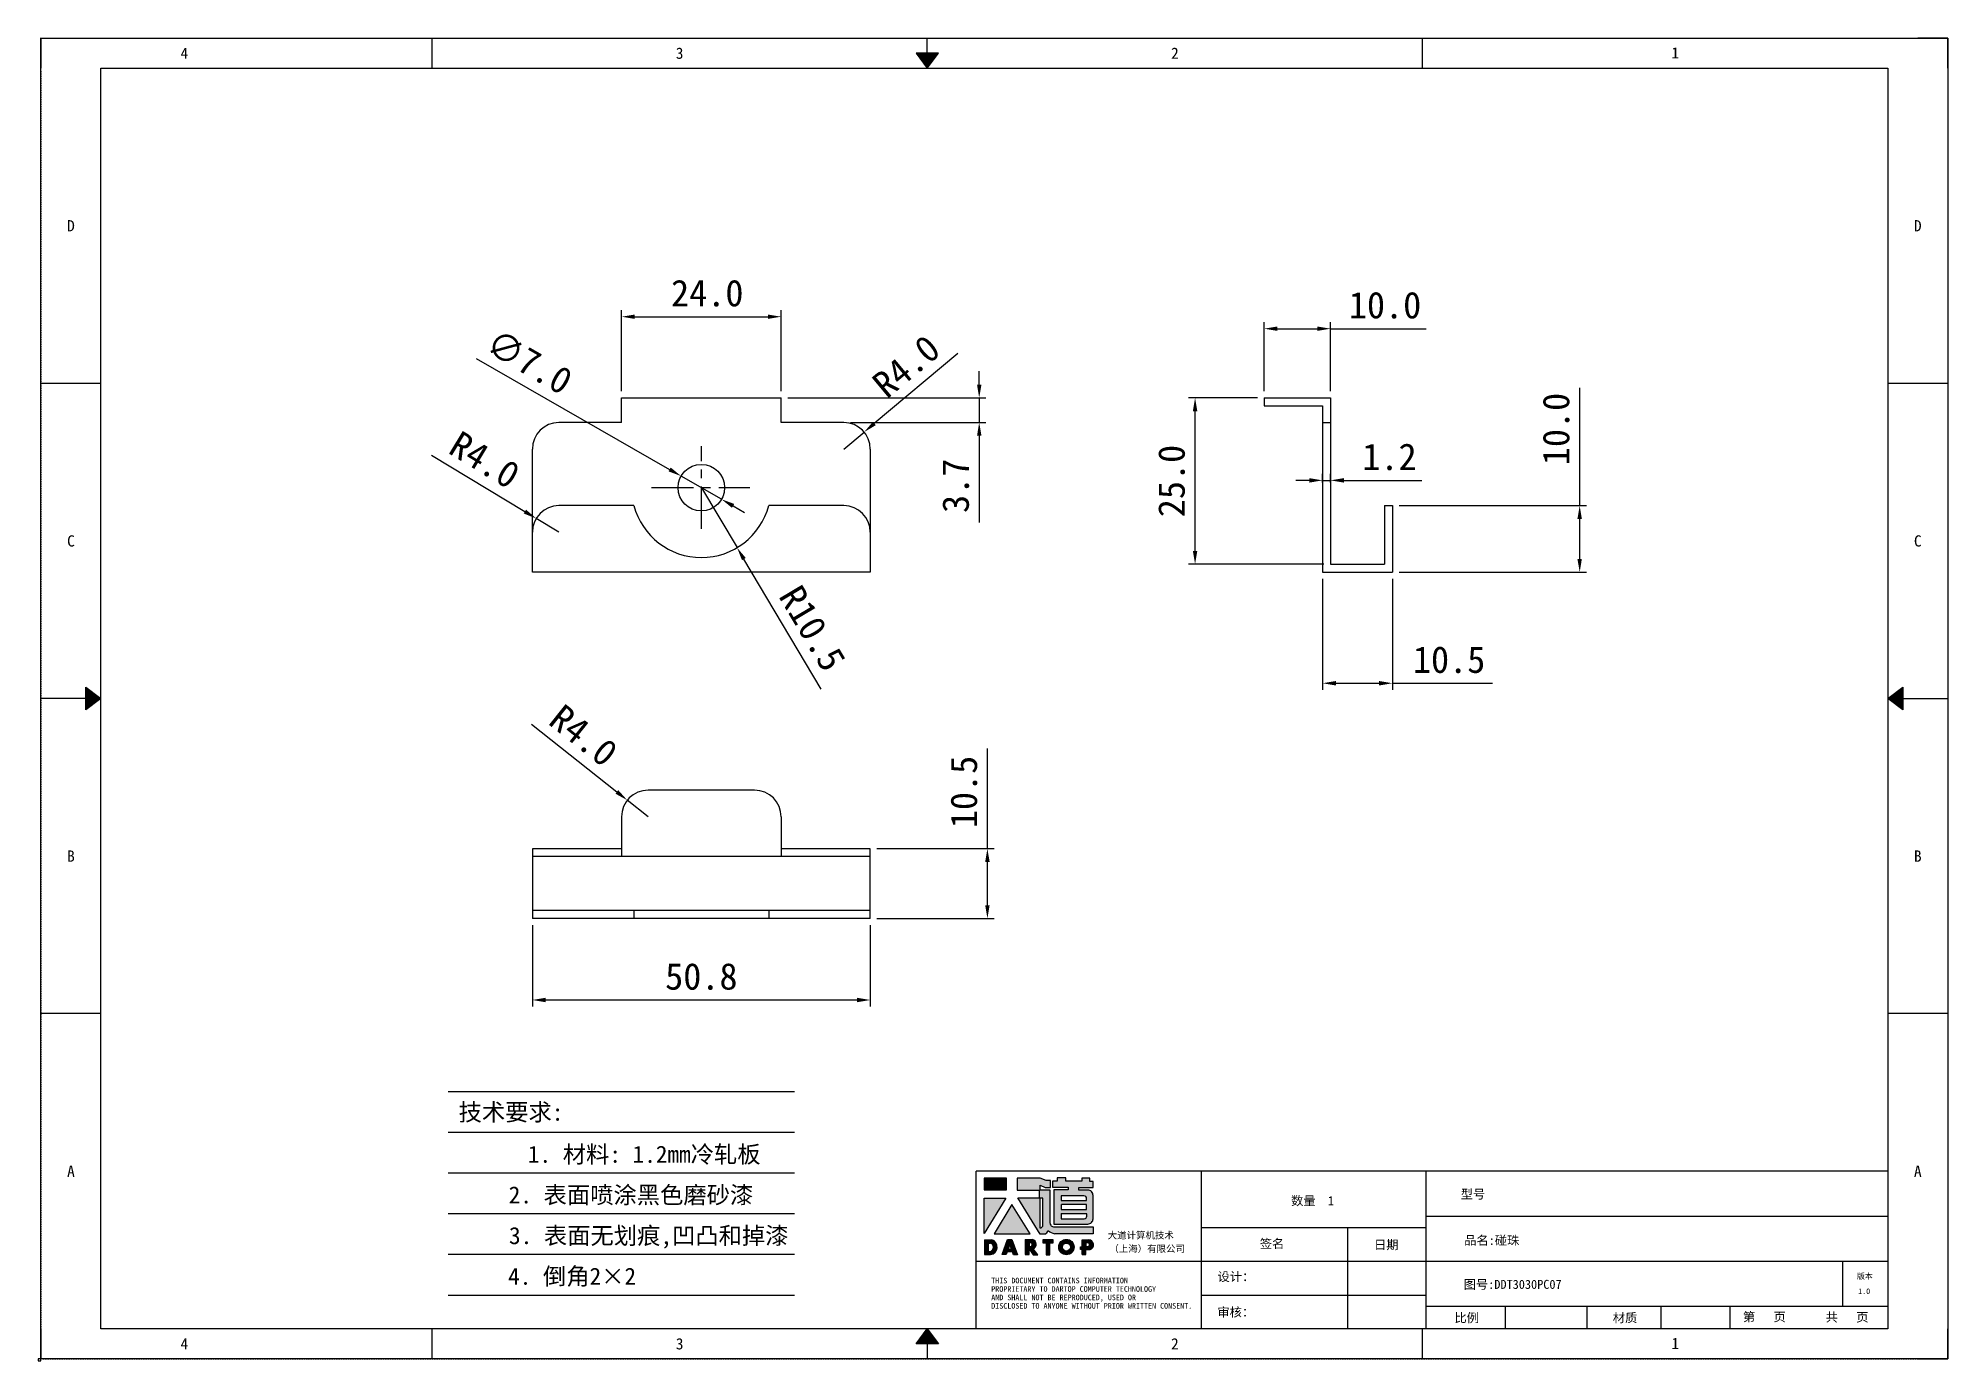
# Model space of a CAD drawing. Header units: millimetres. Extents: x 12436 to 30221, y 8547 to 23793.
# Drawn here: x 20182.1 to 20469.2, y 12287.6 to 12486.5 of the extents above; entities that cross this region are included whole.
import ezdxf
from ezdxf.enums import TextEntityAlignment as Align

# ---------------------------------------------------------------- set-up
doc = ezdxf.new("R2010")
doc.units = ezdxf.units.MM
doc.header["$PDSIZE"] = -1
doc.linetypes.add('CENTER', pattern=[10.16, 6.35, -1.27, 1.27, -1.27])
doc.linetypes.add('DOT', pattern=[0.25, 0, -0.25])
for name, color, linetype in [('4', 7, 'Continuous'), ('print', 30, 'Continuous'), ('点画线', 1, 'CENTER')]:
    doc.layers.add(name, color=color, linetype=linetype)
doc.styles.add('Dartop', font='SIMFANG.TTF')
doc.styles.add('HZ', font='SimSun.ttf')
doc.styles.add('hzHT', font='SIMHEI.TTF')
doc.dimstyles.new('副本 (2) (2) ISO-25', dxfattribs={"dimtxt": 4, "dimasz": 2, "dimexe": 1, "dimexo": 1, "dimgap": 1.524, "dimtad": 1, "dimdec": 1, "dimzin": 0, "dimdsep": 46, "dimtxsty": 'Standard', "dimcen": 2.5, "dimclrd": 4, "dimclre": 4, "dimclrt": 4, "dimadec": 0, "dimazin": 0, "dimtfac": 1, "dimtdec": 1, "dimtmove": 0, "dimatfit": 3, "dimfxl": 1, "dimtzin": 0, "dimarcsym": 0})

msp = doc.modelspace()

# ---------------------------------------------------------------- texts
at = {"color": 0}
for s, height, style, p in [('4', 1.692, 'Dartop', (20204.074, 12484.228)), ('3', 1.692, 'Dartop', (20278.527, 12484.228)), ('2', 1.692, 'Dartop', (20352.979, 12484.228)), ('1', 1.692, 'Dartop', (20428.202, 12484.282)), ('D', 1.692, 'Dartop', (20187.022, 12458.283)), ('D', 1.692, 'Dartop', (20464.657, 12458.283)), ('C', 1.692, 'Dartop', (20187.022, 12410.904)), ('C', 1.692, 'Dartop', (20464.657, 12410.904)), ('B', 1.692, 'Dartop', (20187.022, 12363.525)), ('B', 1.692, 'Dartop', (20464.657, 12363.525)), ('A', 1.692, 'Dartop', (20187.022, 12316.146)), ('A', 1.692, 'Dartop', (20464.657, 12316.146)), ('数量  1', 1.3537, 'hzHT', (20373.666, 12311.709)), ('型号', 1.3537, 'hzHT', (20397.792, 12312.703)), ('签名', 1.3537, 'hzHT', (20367.585, 12305.258)), ('日期', 1.3537, 'hzHT', (20384.762, 12305.091)), ('品名:碰珠', 1.3537, 'hzHT', (20400.615, 12305.754)), ('图号:DDT3030PC07', 1.35368, 'hzHT', (20403.749, 12299.137)), ('版本', 0.846, 'hzHT', (20456.696, 12300.364)), ('1.0', 0.846, 'Dartop', (20456.594, 12298.102)), ('比例', 1.3537, 'hzHT', (20396.848, 12294.114)), ('材质', 1.3537, 'hzHT', (20420.648, 12294.114)), ('第   页', 1.3537, 'hzHT', (20441.589, 12294.254)), ('共   页', 1.3537, 'hzHT', (20454.023, 12294.205)), ('4', 1.692, 'Dartop', (20204.074, 12290.201)), ('3', 1.692, 'Dartop', (20278.527, 12290.201)), ('2', 1.692, 'Dartop', (20352.979, 12290.201)), ('1', 1.692, 'Dartop', (20428.202, 12290.255))]:
    msp.add_text(s, height=height, dxfattribs=dict(at, style=style)).set_placement(p, align=Align.MIDDLE_CENTER)
at = {"style": 'HZ'}
for s, height, p in [('技术要求:', 2.5684, (20253.173, 12325.026)), ('     1. 材料: 1.2mm冷轧板', 2.56838, (20268.838, 12318.699)), ('    2. 表面喷涂黑色磨砂漆', 2.56838, (20267.718, 12312.584)), ('3. 表面无划痕,凹凸和掉漆', 2.56838, (20273.885, 12306.469)), ('4. 倒角2×2         ', 2.56838, (20270.217, 12300.354))]:
    msp.add_text(s, height=height, dxfattribs=at).set_placement(p, align=Align.MIDDLE_CENTER)
at = {"color": 0, "style": 'hzHT'}
for s, height, p in [('设计：', 1.3537, (20359.385, 12299.618)), ('THIS DOCUMENT CONTAINS INFORMATION', 0.84605, (20325.369, 12299.285)), ('PROPRIETARY TO DARTOP COMPUTER TECHNOLOGY', 0.84605, (20325.369, 12298.016)), ('AND SHALL NOT BE REPRODUCED, USED OR', 0.84605, (20325.369, 12296.747)), ('DISCLOSED TO ANYONE WITHOUT PRIOR WRITTEN CONSENT.', 0.84605, (20325.369, 12295.478)), ('审核：', 1.3537, (20359.365, 12294.287))]:
    msp.add_text(s, height=height, dxfattribs=at).set_placement(p)
at = {"layer": '4', "color": 0, "style": 'hzHT'}
for s, p in [('大道计算机技术', (20342.868, 12306.005)), ('（上海）有限公司', (20343.123, 12303.981))]:
    msp.add_text(s, height=1.0153, dxfattribs=at).set_placement(p)

# ---------------------------------------------------------------- blocks, each defined once
blk = doc.blocks.new('*U415')
at = {"color": 254, "linetype": 'Continuous', "extrusion": (0, 0, -1)}
for points in [[(-17, 0.333), (-16.812, 0.25), (-17, 0.5)], [(-17, 0.333), (-17.188, 0.25), (-16.812, 0.25)], [(-17, 0.333), (-17, 0.5), (-17.188, 0.25)]]:
    blk.add_solid(points, dxfattribs=at)
blk = doc.blocks.new('*U414')
at = {"color": 254, "linetype": 'Continuous', "extrusion": (0, 0, -1)}
for points in [[(-33.167, 11), (-33, 11), (-33.25, 11.188)], [(-33.167, 11), (-33.25, 11.188), (-33.25, 10.812)], [(-33.167, 11), (-33.25, 10.812), (-33, 11)]]:
    blk.add_solid(points, dxfattribs=at)
blk = doc.blocks.new('*U416')
at = {"color": 254, "linetype": 'Continuous'}
for points in [[(17, 21.667), (17.188, 21.75), (16.812, 21.75)], [(17, 21.667), (16.812, 21.75), (17, 21.5)], [(17, 21.667), (17, 21.5), (17.188, 21.75)]]:
    blk.add_solid(points, dxfattribs=at)
blk = doc.blocks.new('*U413')
at = {"color": 254, "linetype": 'Continuous', "extrusion": (0, 0, -1)}
for points in [[(-0.833, 11), (-0.75, 10.812), (-0.75, 11.188)], [(-0.833, 11), (-0.75, 11.188), (-1, 11)], [(-0.833, 11), (-1, 11), (-0.75, 10.812)]]:
    blk.add_solid(points, dxfattribs=at)
blk = doc.blocks.new('dadao')
for p, q in [((48, 19.2), (44.9, 10.4)), ((44.9, 10.4), (51.2, 10.4)), ((51.2, 10.4), (48, 19.2))]:
    blk.add_line(p, q)
for points in [[(41.8, 121.6), (41.8, 143.7), (-0.4, 143.7), (-0.4, 121.6), (41.8, 121.6)], [(104.8, 122), (104.8, 130.3), (114.1, 126.3), (124.2, 126.3), (124.2, 139.6), (115.9, 139.6), (105.1, 143.9), (61.5, 143.9)], [(61.7, 144), (61.7, 121.3), (103.9, 121.3)], [(113.4, 38.7), (105.1, 38.7), (63, 106.5), (103.9, 106.5), (103.9, 120.9), (103.9, 121.3)], [(109.7, 53.6), (109.7, 106.2), (104.3, 106.2), (104.3, 50.4), (106.6, 50.4)], [(144.6, 94.4), (144.6, 84.8), (192, 84.8), (192, 94.1), (144.9, 94.1)], [(120.2, 45), (119.5, 45), (119.5, 44.6)], [(0, 28), (0, 0), (11.8, 0)], [(0.1, 28), (14, 28)], [(7.1, 21.8), (7.1, 6.1), (12, 6.1)], [(7.1, 21.8), (11.4, 21.8)], [(76.8, 28.2), (76.8, 0), (84.1, 0), (84.1, 11.1), (91.6, -0.1), (100.3, -0.1), (91.7, 11.1)], [(76.8, 28.2), (90.6, 28.2)], [(84, 22.7), (84, 15.3), (87.2, 15.3)], [(84, 22.7), (87.3, 22.7)], [(183.7, 0), (183.7, 9.6), (180.6, 9.6), (180.6, 14.9), (183.8, 14.9), (183.8, 28.1), (196.1, 28.1), (196.5, 28.1)], [(183.7, 0), (190.9, 0), (190.9, 9.6), (198.8, 9.6)], [(194.9, 22.3), (190.8, 22.3), (190.8, 15), (194.4, 15)]]:
    blk.add_lwpolyline(points)
blk.add_lwpolyline([(137.1, 144.2), (137.1, 137.9), (128.3, 137.9), (128.3, 126.5), (157.3, 126.5), (157.3, 121.5), (130.3, 121.5), (130.3, 57.5), (194.4, 57.5, 0.414214), (204.4, 67.5), (204.4, 111.3, 0.414214), (194.4, 121.3), (177.5, 121.3), (177.5, 126.3), (204.7, 126.3), (204.7, 137.7), (198.2, 137.7), (198.2, 143.9), (183.3, 143.9), (183.3, 138), (153, 138), (153, 144.2), (137.1, 144.2)], format="xyb", close=True)
for points in [[(104.8, 122), (123.4, 122), (123.4, 60, 0.414214), (131.4, 52), (204.8, 52), (204.8, 39.1), (131.7, 39.1)], [(144.3, 110.8), (144.3, 101.8), (192.3, 101.8), (192.3, 105.5, 0.414214), (187.3, 110.5), (144.3, 110.5)], [(144.6, 77), (144.6, 67.5), (187.6, 67.5, 0.414214), (192.6, 72.5), (192.6, 76.4), (144.6, 76.4)]]:
    blk.add_lwpolyline(points, format="xyb")
for points in [[(-0.3, 106.2), (40.4, 106.2), (-0.3, 39.7), (-0.3, 106.2)], [(51.7, 94.1), (18.4, 39.3), (86.2, 39.3)], [(43.8, 28.2), (51.8, 28.2), (62.6, -0.1), (55, -0.1), (53.2, 5), (42.9, 5), (41.1, 0), (33.6, 0)], [(110, 28.1), (110, 21.9), (116, 21.9), (116, -0.1), (123.2, -0.1), (123.2, 22), (129.2, 22), (129.2, 28.1), (110, 28.1)]]:
    blk.add_lwpolyline(points, close=True)
for radius in [14.5, 7.44]:
    blk.add_circle((154.2, 14.2), radius)
for centre, radius, start, end in [((99.2, 60.7), 12.6, 305.6399, 325.969), ((111.6, 46.7), 8.19, 282.9811, 347.6627), ((136, 61.7), 22.9, 226.7358, 259.3209), ((8.5, 13.9), 8.49, 294.2143, 69.7177), ((9.6, 14.2), 14.4, 278.6604, 72.3203), ((86.4, 19), 3.8, 282.527, 76.7196), ((88.6, 19.4), 8.95, 290.6073, 77.2124), ((193.7, 18.7), 3.8, 280.9891, 72.5513), ((195.7, 18.6), 9.51, 288.8959, 85.2442)]:
    blk.add_arc(centre, radius, start, end)
blk = doc.blocks.new('*D449')
at = {"color": 4, "lineweight": -2}
for p, q in [((20366.38, 12433.41), (20366.38, 12443.81)), ((20368.38, 12442.81), (20374.38, 12442.81)), ((20376.38, 12433.41), (20376.38, 12443.81)), ((20376.38, 12442.81), (20390.76, 12442.81))]:
    blk.add_line(p, q, dxfattribs=at)
at = {"color": 4}
for points in [[(20368.38, 12443.14), (20368.38, 12442.48), (20366.38, 12442.81)], [(20374.38, 12443.14), (20374.38, 12442.48), (20376.38, 12442.81)]]:
    blk.add_solid(points, dxfattribs=at)
at = {"layer": 'Defpoints', "color": 0}
for p in [(20376.38, 12442.81), (20366.38, 12432.41), (20376.38, 12432.41)]:
    blk.add_point(p, dxfattribs=at)
at = {"color": 4, "insert": (20384.57, 12446.33), "char_height": 4, "attachment_point": 5}
blk.add_mtext('10.0', dxfattribs=at)
blk = doc.blocks.new('*D450')
at = {"color": 4, "lineweight": -2}
for p, q in [((20365.38, 12432.41), (20355.01, 12432.41)), ((20356.01, 12409.41), (20356.01, 12430.41)), ((20375.38, 12407.41), (20355.01, 12407.41))]:
    blk.add_line(p, q, dxfattribs=at)
at = {"color": 4}
for points in [[(20355.68, 12430.41), (20356.35, 12430.41), (20356.01, 12432.41)], [(20355.68, 12409.41), (20356.35, 12409.41), (20356.01, 12407.41)]]:
    blk.add_solid(points, dxfattribs=at)
at = {"layer": 'Defpoints', "color": 0}
for p in [(20356.01, 12432.41), (20366.38, 12432.41), (20376.38, 12407.41)]:
    blk.add_point(p, dxfattribs=at)
at = {"color": 4, "insert": (20352.49, 12419.91), "char_height": 4, "attachment_point": 5, "rotation": 90}
blk.add_mtext('25.0', dxfattribs=at)
blk = doc.blocks.new('*D451')
at = {"color": 4, "lineweight": -2}
for p, q in [((20413.83, 12416.21), (20413.83, 12433.93)), ((20386.68, 12416.21), (20414.83, 12416.21)), ((20413.83, 12408.21), (20413.83, 12414.21)), ((20386.68, 12406.21), (20414.83, 12406.21))]:
    blk.add_line(p, q, dxfattribs=at)
at = {"color": 4}
for points in [[(20413.49, 12414.21), (20414.16, 12414.21), (20413.83, 12416.21)], [(20413.49, 12408.21), (20414.16, 12408.21), (20413.83, 12406.21)]]:
    blk.add_solid(points, dxfattribs=at)
at = {"layer": 'Defpoints', "color": 0}
for p in [(20385.68, 12416.21), (20413.83, 12416.21), (20385.68, 12406.21)]:
    blk.add_point(p, dxfattribs=at)
at = {"color": 4, "insert": (20410.3, 12427.73), "char_height": 4, "attachment_point": 5, "rotation": 90}
blk.add_mtext('10.0', dxfattribs=at)
blk = doc.blocks.new('*D452')
at = {"color": 4, "lineweight": -2}
for p, q in [((20375.18, 12405.21), (20375.18, 12388.51)), ((20385.68, 12405.21), (20385.68, 12388.51)), ((20377.18, 12389.51), (20383.68, 12389.51)), ((20385.68, 12389.51), (20400.73, 12389.51))]:
    blk.add_line(p, q, dxfattribs=at)
at = {"color": 4}
for points in [[(20377.18, 12389.84), (20377.18, 12389.17), (20375.18, 12389.51)], [(20383.68, 12389.84), (20383.68, 12389.17), (20385.68, 12389.51)]]:
    blk.add_solid(points, dxfattribs=at)
at = {"layer": 'Defpoints', "color": 0}
for p in [(20375.18, 12406.21), (20385.68, 12406.21), (20385.68, 12389.51)]:
    blk.add_point(p, dxfattribs=at)
at = {"color": 4, "insert": (20394.2, 12393.03), "char_height": 4, "attachment_point": 5}
blk.add_mtext('10.5', dxfattribs=at)
blk = doc.blocks.new('*D453')
at = {"color": 4, "lineweight": -2}
for p, q in [((20373.18, 12420.01), (20371.18, 12420.01)), ((20375.18, 12419.71), (20375.18, 12421.01)), ((20375.18, 12420.01), (20376.38, 12420.01)), ((20376.38, 12419.71), (20376.38, 12421.01)), ((20378.38, 12420.01), (20390.09, 12420.01))]:
    blk.add_line(p, q, dxfattribs=at)
at = {"color": 4}
for points in [[(20373.18, 12420.34), (20373.18, 12419.67), (20375.18, 12420.01)], [(20378.38, 12420.34), (20378.38, 12419.67), (20376.38, 12420.01)]]:
    blk.add_solid(points, dxfattribs=at)
at = {"layer": 'Defpoints', "color": 0}
for p in [(20376.38, 12420.01), (20375.18, 12418.71), (20376.38, 12418.71)]:
    blk.add_point(p, dxfattribs=at)
at = {"color": 4, "insert": (20385.24, 12423.53), "char_height": 4, "attachment_point": 5}
blk.add_mtext('1.2', dxfattribs=at)
blk = doc.blocks.new('*D454')
at = {"color": 4, "lineweight": -2}
for p, q in [((20247.93, 12438.34), (20277.02, 12421.65)), ((20284.82, 12417.17), (20278.75, 12420.65)), ((20286.56, 12416.17), (20288.29, 12415.18))]:
    blk.add_line(p, q, dxfattribs=at)
at = {"color": 4}
for points in [[(20277.18, 12421.94), (20276.85, 12421.36), (20278.75, 12420.65)], [(20286.73, 12416.46), (20286.39, 12415.88), (20284.82, 12417.17)]]:
    blk.add_solid(points, dxfattribs=at)
at = {"layer": 'Defpoints', "color": 0}
for p in [(20278.75, 12420.65), (20284.82, 12417.17)]:
    blk.add_point(p, dxfattribs=at)
at = {"color": 4, "insert": (20255.92, 12437.82), "char_height": 4, "attachment_point": 5, "rotation": 330.1554}
blk.add_mtext('∅7.0', dxfattribs=at)
blk = doc.blocks.new('*D455')
at = {"color": 4, "lineweight": -2}
for p, q in [((20320.37, 12439.06), (20307.79, 12428.56)), ((20303.19, 12424.71), (20306.26, 12427.27))]:
    blk.add_line(p, q, dxfattribs=at)
at = {"color": 4}
blk.add_solid([(20307.58, 12428.81), (20308.01, 12428.3), (20306.26, 12427.27)], dxfattribs=at)
at = {"layer": 'Defpoints', "color": 0}
for p in [(20303.19, 12424.71), (20306.26, 12427.27)]:
    blk.add_point(p, dxfattribs=at)
at = {"color": 4, "insert": (20312.59, 12437.15), "char_height": 4, "attachment_point": 5, "rotation": 39.8656}
blk.add_mtext('R4.0', dxfattribs=at)
blk = doc.blocks.new('*D456')
at = {"color": 4, "lineweight": -2}
for p, q in [((20241.23, 12423.78), (20255.25, 12415.31)), ((20260.39, 12412.21), (20256.97, 12414.28))]:
    blk.add_line(p, q, dxfattribs=at)
at = {"color": 4}
blk.add_solid([(20255.43, 12415.6), (20255.08, 12415.03), (20256.97, 12414.28)], dxfattribs=at)
at = {"layer": 'Defpoints', "color": 0}
for p in [(20256.97, 12414.28), (20260.39, 12412.21)]:
    blk.add_point(p, dxfattribs=at)
at = {"color": 4, "insert": (20249.21, 12423.08), "char_height": 4, "attachment_point": 5, "rotation": 328.861}
blk.add_mtext('R4.0', dxfattribs=at)
blk = doc.blocks.new('*D457')
at = {"color": 4, "lineweight": -2}
for p, q in [((20281.79, 12418.91), (20287.16, 12409.89)), ((20299.81, 12388.63), (20288.18, 12408.17))]:
    blk.add_line(p, q, dxfattribs=at)
at = {"color": 4}
blk.add_solid([(20288.47, 12408.34), (20287.9, 12408), (20287.16, 12409.89)], dxfattribs=at)
at = {"layer": 'Defpoints', "color": 0}
for p in [(20281.79, 12418.91), (20287.16, 12409.89)]:
    blk.add_point(p, dxfattribs=at)
at = {"color": 4, "insert": (20298.48, 12397.76), "char_height": 4, "attachment_point": 5, "rotation": 300.7633}
blk.add_mtext('R10.5', dxfattribs=at)
blk = doc.blocks.new('*D458')
at = {"color": 4, "lineweight": -2}
for p, q in [((20269.79, 12433.41), (20269.79, 12445.61)), ((20271.79, 12444.61), (20291.79, 12444.61)), ((20293.79, 12433.41), (20293.79, 12445.61))]:
    blk.add_line(p, q, dxfattribs=at)
at = {"color": 4}
for points in [[(20271.79, 12444.94), (20271.79, 12444.28), (20269.79, 12444.61)], [(20291.79, 12444.94), (20291.79, 12444.28), (20293.79, 12444.61)]]:
    blk.add_solid(points, dxfattribs=at)
at = {"layer": 'Defpoints', "color": 0}
for p in [(20293.79, 12444.61), (20269.79, 12432.41), (20293.79, 12432.41)]:
    blk.add_point(p, dxfattribs=at)
at = {"color": 4, "insert": (20282.68, 12448.14), "char_height": 4, "attachment_point": 5}
blk.add_mtext('24.0', dxfattribs=at)
blk = doc.blocks.new('*D459')
at = {"color": 4, "lineweight": -2}
for p, q in [((20256.39, 12353.14), (20256.39, 12340.89)), ((20307.19, 12353.14), (20307.19, 12340.89)), ((20258.39, 12341.89), (20305.19, 12341.89))]:
    blk.add_line(p, q, dxfattribs=at)
at = {"color": 4}
for points in [[(20258.39, 12342.22), (20258.39, 12341.55), (20256.39, 12341.89)], [(20305.19, 12342.22), (20305.19, 12341.55), (20307.19, 12341.89)]]:
    blk.add_solid(points, dxfattribs=at)
at = {"layer": 'Defpoints', "color": 0}
for p in [(20256.39, 12354.14), (20307.19, 12354.14), (20307.19, 12341.89)]:
    blk.add_point(p, dxfattribs=at)
at = {"color": 4, "insert": (20281.79, 12345.41), "char_height": 4, "attachment_point": 5}
blk.add_mtext('50.8', dxfattribs=at)
blk = doc.blocks.new('*D460')
at = {"color": 4, "lineweight": -2}
for p, q in [((20324.79, 12364.64), (20324.79, 12379.68)), ((20308.19, 12364.64), (20325.79, 12364.64)), ((20324.79, 12356.14), (20324.79, 12362.64)), ((20308.19, 12354.14), (20325.79, 12354.14))]:
    blk.add_line(p, q, dxfattribs=at)
at = {"color": 4}
for points in [[(20324.46, 12362.64), (20325.13, 12362.64), (20324.79, 12364.64)], [(20324.46, 12356.14), (20325.13, 12356.14), (20324.79, 12354.14)]]:
    blk.add_solid(points, dxfattribs=at)
at = {"layer": 'Defpoints', "color": 0}
for p in [(20307.19, 12364.64), (20324.79, 12364.64), (20307.19, 12354.14)]:
    blk.add_point(p, dxfattribs=at)
at = {"color": 4, "insert": (20321.27, 12373.16), "char_height": 4, "attachment_point": 5, "rotation": 90}
blk.add_mtext('10.5', dxfattribs=at)
blk = doc.blocks.new('*D461')
at = {"color": 4, "lineweight": -2}
for p, q in [((20256.26, 12383.35), (20269.09, 12373.16)), ((20273.79, 12369.44), (20270.66, 12371.92))]:
    blk.add_line(p, q, dxfattribs=at)
at = {"color": 4}
blk.add_solid([(20269.3, 12373.43), (20268.88, 12372.9), (20270.66, 12371.92)], dxfattribs=at)
at = {"layer": 'Defpoints', "color": 0}
for p in [(20270.66, 12371.92), (20273.79, 12369.44)]:
    blk.add_point(p, dxfattribs=at)
at = {"color": 4, "insert": (20264.08, 12381.64), "char_height": 4, "attachment_point": 5, "rotation": 321.5706}
blk.add_mtext('R4.0', dxfattribs=at)
blk = doc.blocks.new('*D462')
at = {"color": 4, "lineweight": -2}
for p, q in [((20323.56, 12434.41), (20323.56, 12436.41)), ((20294.79, 12432.41), (20324.56, 12432.41)), ((20323.56, 12432.41), (20323.56, 12428.71)), ((20304.19, 12428.71), (20324.56, 12428.71)), ((20323.56, 12426.71), (20323.56, 12413.66))]:
    blk.add_line(p, q, dxfattribs=at)
at = {"color": 4}
for points in [[(20323.23, 12434.41), (20323.9, 12434.41), (20323.56, 12432.41)], [(20323.23, 12426.71), (20323.9, 12426.71), (20323.56, 12428.71)]]:
    blk.add_solid(points, dxfattribs=at)
at = {"layer": 'Defpoints', "color": 0}
for p in [(20293.79, 12432.41), (20303.19, 12428.71), (20323.56, 12428.71)]:
    blk.add_point(p, dxfattribs=at)
at = {"color": 4, "insert": (20320.04, 12419.19), "char_height": 4, "attachment_point": 5, "rotation": 90}
blk.add_mtext('3.7', dxfattribs=at)

# ---------------------------------------------------------------- dimensions: what is measured, and where the dimension line sits
for base, p1, p2, picture, middle in [((20293.789, 12444.611), (20269.789, 12432.411), (20293.789, 12432.411), '*D458', (20282.68, 12444.611)), ((20385.679, 12389.506), (20375.179, 12406.211), (20385.679, 12406.211), '*D452', (20394.203, 12389.506))]:
    dim = msp.add_linear_dim(base=base, p1=p1, p2=p2, dimstyle='副本 (2) (2) ISO-25')
    dim.commit()
    dim.dimension.update_dxf_attribs({"geometry": picture, "text_midpoint": middle, "dimtype": 160})
for base, p1, p2, picture, middle in [((20376.379, 12442.808), (20366.379, 12432.411), (20376.379, 12432.411), '*D449', (20384.569, 12446.332)), ((20376.379, 12420.007), (20375.179, 12418.711), (20376.379, 12418.711), '*D453', (20385.236, 12423.531)), ((20307.189, 12341.887), (20256.389, 12354.135), (20307.189, 12354.135), '*D459', (20281.789, 12345.411))]:
    dim = msp.add_linear_dim(base=base, p1=p1, p2=p2, dimstyle='副本 (2) (2) ISO-25')
    dim.commit()
    dim.dimension.update_dxf_attribs({"geometry": picture, "text_midpoint": middle})
dim = msp.add_diameter_dim_2p(p1=(20284.825, 12417.169), p2=(20278.753, 12420.653), dimstyle='副本 (2) (2) ISO-25')
dim.commit()
dim.dimension.update_dxf_attribs({"geometry": '*D454', "text_midpoint": (20254.165, 12434.76), "dimtype": 163})
for center, mpoint, picture, middle in [((20303.189, 12424.711), (20306.259, 12427.275), '*D455', (20312.59, 12437.153)), ((20260.389, 12412.211), (20256.965, 12414.279), '*D456', (20249.209, 12423.082)), ((20273.789, 12369.435), (20270.656, 12371.922), '*D461', (20264.079, 12381.638))]:
    dim = msp.add_radius_dim(center=center, mpoint=mpoint, dimstyle='副本 (2) (2) ISO-25')
    dim.commit()
    dim.dimension.update_dxf_attribs({"geometry": picture, "text_midpoint": middle})
for base, p1, p2, picture, middle in [((20323.563, 12428.711), (20293.789, 12432.411), (20303.189, 12428.711), '*D462', (20320.039, 12419.187)), ((20324.794, 12364.635), (20307.189, 12354.135), (20307.189, 12364.635), '*D460', (20321.27, 12373.159))]:
    dim = msp.add_linear_dim(base=base, p1=p1, p2=p2, angle=90, dimstyle='副本 (2) (2) ISO-25')
    dim.commit()
    dim.dimension.update_dxf_attribs({"geometry": picture, "text_midpoint": middle})
for base, p1, p2, picture, middle in [((20413.825, 12416.211), (20385.679, 12406.211), (20385.679, 12416.211), '*D451', (20413.825, 12427.735)), ((20356.015, 12432.411), (20376.379, 12407.411), (20366.379, 12432.411), '*D450', (20356.015, 12419.911))]:
    dim = msp.add_linear_dim(base=base, p1=p1, p2=p2, angle=90, dimstyle='副本 (2) (2) ISO-25')
    dim.commit()
    dim.dimension.update_dxf_attribs({"geometry": picture, "text_midpoint": middle, "dimtype": 160})
dim = msp.add_radius_dim(center=(20281.789, 12418.911), mpoint=(20287.16, 12409.888), dimstyle='副本 (2) (2) ISO-25')
dim.commit()
dim.dimension.update_dxf_attribs({"geometry": '*D457', "text_midpoint": (20295.451, 12395.959), "dimtype": 164})

# ---------------------------------------------------------------- hatches: boundary and pattern name
for points in [[(20327.673, 12315.099), (20324.298, 12315.099), (20324.298, 12313.335), (20327.673, 12313.335)], [(20327.564, 12312.101), (20324.307, 12312.101), (20324.307, 12306.783)], [(20328.467, 12311.136), (20325.804, 12306.748), (20331.227, 12306.748)], [(20334.669, 12305.85), (20333.128, 12305.85), (20333.128, 12305.361), (20333.609, 12305.361), (20333.609, 12303.599), (20334.185, 12303.599), (20334.185, 12305.362), (20334.669, 12305.362)]]:
    msp.add_hatch(color=0).paths.add_polyline_path(points)
h = msp.add_hatch(color=0)
h.paths.add_polyline_path([(20332.717, 12314.027), (20333.462, 12313.705), (20334.267, 12313.705), (20334.267, 12314.771), (20333.603, 12314.771), (20332.737, 12315.113), (20329.268, 12315.113), (20329.268, 12313.31), (20332.643, 12313.31), (20332.643, 12313.274), (20332.643, 12312.122), (20329.37, 12312.122), (20332.737, 12306.703), (20333.403, 12306.703, 0.2793748), (20333.89, 12307.177), (20333.89, 12307.202), (20333.949, 12307.202, 0.1431454), (20334.867, 12306.735), (20340.717, 12306.735), (20340.717, 12307.762), (20334.842, 12307.762, -0.4142136), (20334.202, 12308.402), (20334.202, 12313.367), (20332.717, 12313.367)])
h.paths.add_polyline_path([(20332.677, 12312.099), (20333.106, 12312.098), (20333.106, 12307.893, -0.0889357), (20332.857, 12307.638), (20332.676, 12307.638)], flags=16)
h = msp.add_hatch(color=0)
h.paths.add_polyline_path([(20340.707, 12314.622), (20340.186, 12314.622), (20340.186, 12315.117), (20338.996, 12315.117), (20338.996, 12314.646), (20336.567, 12314.646), (20336.567, 12315.142), (20335.295, 12315.142), (20335.295, 12314.637), (20334.592, 12314.637), (20334.592, 12313.724), (20336.912, 12313.724), (20336.912, 12313.321), (20334.75, 12313.321), (20334.75, 12308.209), (20339.882, 12308.209, 0.4142136), (20340.682, 12309.009), (20340.682, 12312.51, 0.4142136), (20339.882, 12313.309), (20338.525, 12313.309), (20338.525, 12313.706), (20340.707, 12313.706)])
h.paths.add_polyline_path([(20339.315, 12312.443, -0.4142136), (20339.715, 12312.043), (20339.715, 12311.75), (20335.873, 12311.75), (20335.873, 12312.443)], flags=16)
h.paths.add_polyline_path([(20339.69, 12311.131), (20339.69, 12310.388), (20335.898, 12310.388), (20335.898, 12311.131)], flags=16)
h.paths.add_polyline_path([(20339.74, 12309.719), (20339.74, 12309.401, -0.4142136), (20339.34, 12309.001), (20335.898, 12309.001), (20335.898, 12309.719)], flags=16)
h = msp.add_hatch(color=0)
h.paths.add_polyline_path([(20325.448, 12305.842), (20324.331, 12305.842), (20324.331, 12303.606), (20325.272, 12303.606, 0.7930159)])
h.paths.add_polyline_path([(20325.289, 12304.095), (20324.898, 12304.095), (20324.898, 12305.352), (20325.245, 12305.352, -0.6713609)], flags=16)
h = msp.add_hatch(color=0)
h.paths.add_polyline_path([(20328.476, 12305.86), (20327.838, 12305.86), (20327.018, 12303.603), (20327.622, 12303.603), (20327.764, 12304.003), (20328.582, 12304.003), (20328.728, 12303.598), (20329.337, 12303.598)])
h.paths.add_polyline_path([(20328.426, 12304.434), (20327.919, 12304.434), (20328.168, 12305.143)], flags=16)
h = msp.add_hatch(color=0)
h.paths.add_polyline_path([(20331.576, 12305.858), (20330.476, 12305.858), (20330.476, 12303.602), (20331.057, 12303.602), (20331.057, 12304.497), (20331.654, 12303.594), (20332.356, 12303.594), (20331.669, 12304.491, 0.7440549)])
h.paths.add_polyline_path([(20331.052, 12304.83), (20331.052, 12305.423), (20331.312, 12305.423, -0.796809), (20331.308, 12304.83)], flags=16)
h = msp.add_hatch(color=0)
h.paths.add_polyline_path([(20335.507, 12304.738, 1), (20337.824, 12304.738, 1)])
h.paths.add_polyline_path([(20337.261, 12304.738, -1), (20336.07, 12304.738, -1)], flags=16)
h = msp.add_hatch(color=0)
h.paths.add_polyline_path([(20340.046, 12305.853), (20340.013, 12305.853), (20339.033, 12305.853), (20339.033, 12304.8), (20338.773, 12304.8), (20338.773, 12304.373), (20339.029, 12304.373), (20339.029, 12303.606), (20339.601, 12303.606), (20339.601, 12304.376), (20340.229, 12304.376, 0.8123038)])
h.paths.add_polyline_path([(20339.592, 12304.803), (20339.592, 12305.392), (20339.918, 12305.392, -0.7782134), (20339.885, 12304.803)], flags=16)

# ---------------------------------------------------------------- linework, layer by layer
at = {"color": 0, "linetype": 'DOT'}
for p, q in [((20182.51, 12486.484), (20464.657, 12486.484)), ((20182.51, 12292.457), (20182.51, 12481.972)), ((20469.17, 12481.972), (20469.17, 12292.457)), ((20464.657, 12287.945), (20182.51, 12287.945))]:
    msp.add_line(p, q, dxfattribs=at)
at = {"color": 0}
for p, q in [((20182.51, 12486.484), (20182.51, 12481.972)), ((20182.51, 12486.484), (20182.51, 12486.484)), ((20241.3, 12481.972), (20241.3, 12486.484)), ((20315.753, 12484.228), (20315.753, 12486.484)), ((20390.205, 12481.972), (20390.205, 12486.484)), ((20469.17, 12486.484), (20464.657, 12486.484)), ((20469.17, 12481.972), (20469.17, 12486.484)), ((20191.535, 12292.457), (20191.535, 12481.972)), ((20191.535, 12481.972), (20460.145, 12481.972)), ((20460.145, 12481.972), (20460.145, 12292.457)), ((20191.535, 12434.593), (20182.51, 12434.593)), ((20469.17, 12434.593), (20460.145, 12434.593)), ((20189.278, 12387.215), (20182.51, 12387.215)), ((20462.401, 12387.215), (20469.17, 12387.215)), ((20191.535, 12339.836), (20182.51, 12339.836)), ((20469.17, 12339.836), (20460.145, 12339.836)), ((20460.145, 12316.146), (20323.085, 12316.146)), ((20323.085, 12292.457), (20323.085, 12316.146)), ((20356.927, 12316.146), (20356.927, 12292.457)), ((20390.769, 12292.457), (20390.769, 12316.146)), ((20356.927, 12307.686), (20390.769, 12307.686)), ((20378.924, 12307.686), (20378.924, 12292.457)), ((20390.769, 12309.378), (20460.145, 12309.378)), ((20323.085, 12302.61), (20356.927, 12302.61)), ((20356.927, 12302.61), (20460.145, 12302.61)), ((20453.377, 12295.841), (20453.377, 12302.61)), ((20356.927, 12297.533), (20390.769, 12297.533)), ((20390.769, 12295.841), (20460.145, 12295.841)), ((20402.676, 12292.457), (20402.676, 12295.841)), ((20414.946, 12292.457), (20414.946, 12295.841)), ((20426.101, 12292.457), (20426.101, 12295.841)), ((20436.456, 12292.457), (20436.456, 12295.841)), ((20182.51, 12292.457), (20182.51, 12287.945)), ((20460.145, 12292.457), (20191.535, 12292.457)), ((20241.3, 12287.945), (20241.3, 12292.457)), ((20390.205, 12287.945), (20390.205, 12292.457)), ((20469.17, 12287.945), (20469.17, 12292.457)), ((20315.753, 12290.201), (20315.753, 12287.945)), ((20182.51, 12287.945), (20182.51, 12287.945)), ((20464.657, 12287.945), (20469.17, 12287.945))]:
    msp.add_line(p, q, dxfattribs=at)
for p, q in [((20269.789, 12432.411), (20293.789, 12432.411)), ((20269.789, 12428.711), (20269.789, 12432.411)), ((20293.789, 12428.711), (20293.789, 12432.411)), ((20366.379, 12432.411), (20366.379, 12431.211)), ((20366.379, 12432.411), (20376.379, 12432.411)), ((20366.379, 12431.211), (20375.179, 12431.211)), ((20375.179, 12431.211), (20375.179, 12406.211)), ((20376.379, 12432.411), (20376.379, 12407.411)), ((20269.789, 12428.711), (20260.389, 12428.711)), ((20303.189, 12428.711), (20293.789, 12428.711)), ((20375.179, 12428.711), (20376.379, 12428.711)), ((20256.389, 12406.211), (20256.389, 12424.711)), ((20307.189, 12424.711), (20307.189, 12406.211)), ((20271.642, 12416.211), (20260.389, 12416.211)), ((20303.189, 12416.211), (20291.936, 12416.211)), ((20384.479, 12416.211), (20384.479, 12407.411)), ((20384.479, 12416.211), (20385.679, 12416.211)), ((20385.679, 12416.211), (20385.679, 12406.211)), ((20376.379, 12407.411), (20384.479, 12407.411)), ((20307.189, 12406.211), (20256.389, 12406.211)), ((20375.179, 12406.211), (20385.679, 12406.211)), ((20289.789, 12373.435), (20273.789, 12373.435)), ((20269.789, 12369.435), (20269.789, 12363.435)), ((20293.789, 12369.435), (20293.789, 12363.435)), ((20269.789, 12364.635), (20256.389, 12364.635)), ((20256.389, 12364.635), (20256.389, 12354.135)), ((20307.189, 12364.635), (20293.789, 12364.635)), ((20307.189, 12354.135), (20307.189, 12364.635)), ((20307.189, 12363.435), (20256.389, 12363.435)), ((20307.189, 12355.335), (20256.389, 12355.335)), ((20307.189, 12354.135), (20256.389, 12354.135)), ((20271.642, 12355.335), (20271.642, 12354.135)), ((20291.936, 12355.335), (20291.936, 12354.135))]:
    msp.add_line(p, q)
for points in [[(20315.753, 12481.972), (20317.445, 12484.228), (20314.061, 12484.228), (20315.753, 12481.972)], [(20191.535, 12387.215), (20189.278, 12385.522), (20189.278, 12388.907), (20191.535, 12387.215)], [(20460.145, 12387.215), (20462.401, 12388.907), (20462.401, 12385.522), (20460.145, 12387.215)], [(20315.753, 12292.457), (20317.445, 12290.201), (20314.061, 12290.201), (20315.753, 12292.457)]]:
    msp.add_lwpolyline(points, close=True, dxfattribs=at)
msp.add_lwpolyline([(20182.51, 12287.945), (20182.097, 12287.945), (20182.097, 12287.642), (20182.51, 12287.642)], close=True)
msp.add_circle((20281.789, 12418.911), 3.5)
for centre, radius, start, end in [((20260.389, 12424.711), 4, 90, 180), ((20303.189, 12424.711), 4, 0, 90), ((20260.389, 12412.211), 4, 90, 180), ((20281.789, 12418.911), 10.5, 194.9006, 345.0994), ((20303.189, 12412.211), 4, 0, 90), ((20273.789, 12369.435), 4, 90, 180), ((20289.789, 12369.435), 4, 0, 90)]:
    msp.add_arc(centre, radius, start, end)
at = {"layer": 'Defpoints'}
for p, q in [((20243.714, 12328.112), (20295.798, 12328.112)), ((20243.714, 12321.997), (20295.798, 12321.997)), ((20243.714, 12321.997), (20295.798, 12321.997)), ((20243.714, 12315.882), (20295.798, 12315.882)), ((20243.714, 12309.766), (20295.798, 12309.766)), ((20243.714, 12303.651), (20295.798, 12303.651)), ((20243.714, 12297.536), (20295.798, 12297.536))]:
    msp.add_line(p, q, dxfattribs=at)
at = {"layer": 'print', "color": 4}
msp.add_lwpolyline([(20182.51, 12486.484), (20469.17, 12486.484), (20469.17, 12287.945), (20182.51, 12287.945)], close=True, dxfattribs=at)
at = {"layer": '点画线'}
for p, q in [((20281.789, 12412.728), (20281.789, 12425.15)), ((20274.281, 12418.911), (20289.058, 12418.911))]:
    msp.add_line(p, q, dxfattribs=at)

# ---------------------------------------------------------------- block references
at = {"color": 0, "linetype": 'Continuous', "xscale": 9.024523893982405, "yscale": 9.024523894051526, "zscale": 9.02452389404994}
for name, p in [('*U416', (20162.336, 12287.945)), ('*U413', (20182.51, 12287.945)), ('*U414', (20162.336, 12287.945)), ('*U415', (20162.336, 12287.945))]:
    msp.add_blockref(name, p, dxfattribs=at)
at = {"color": 0, "xscale": 0.07999009814375313, "yscale": 0.07999009815102909, "zscale": 0.07999009815180629}
msp.add_blockref('dadao', (20324.331, 12303.606), dxfattribs=at)

msp.set_redraw_order([(e.dxf.handle, doc.entitydb.next_handle()) for e in msp.query("TEXT MTEXT ATTDEF DIMENSION ARC_DIMENSION")])  # texts and dimensions are drawn at this point

doc.saveas('drawing.dxf')
